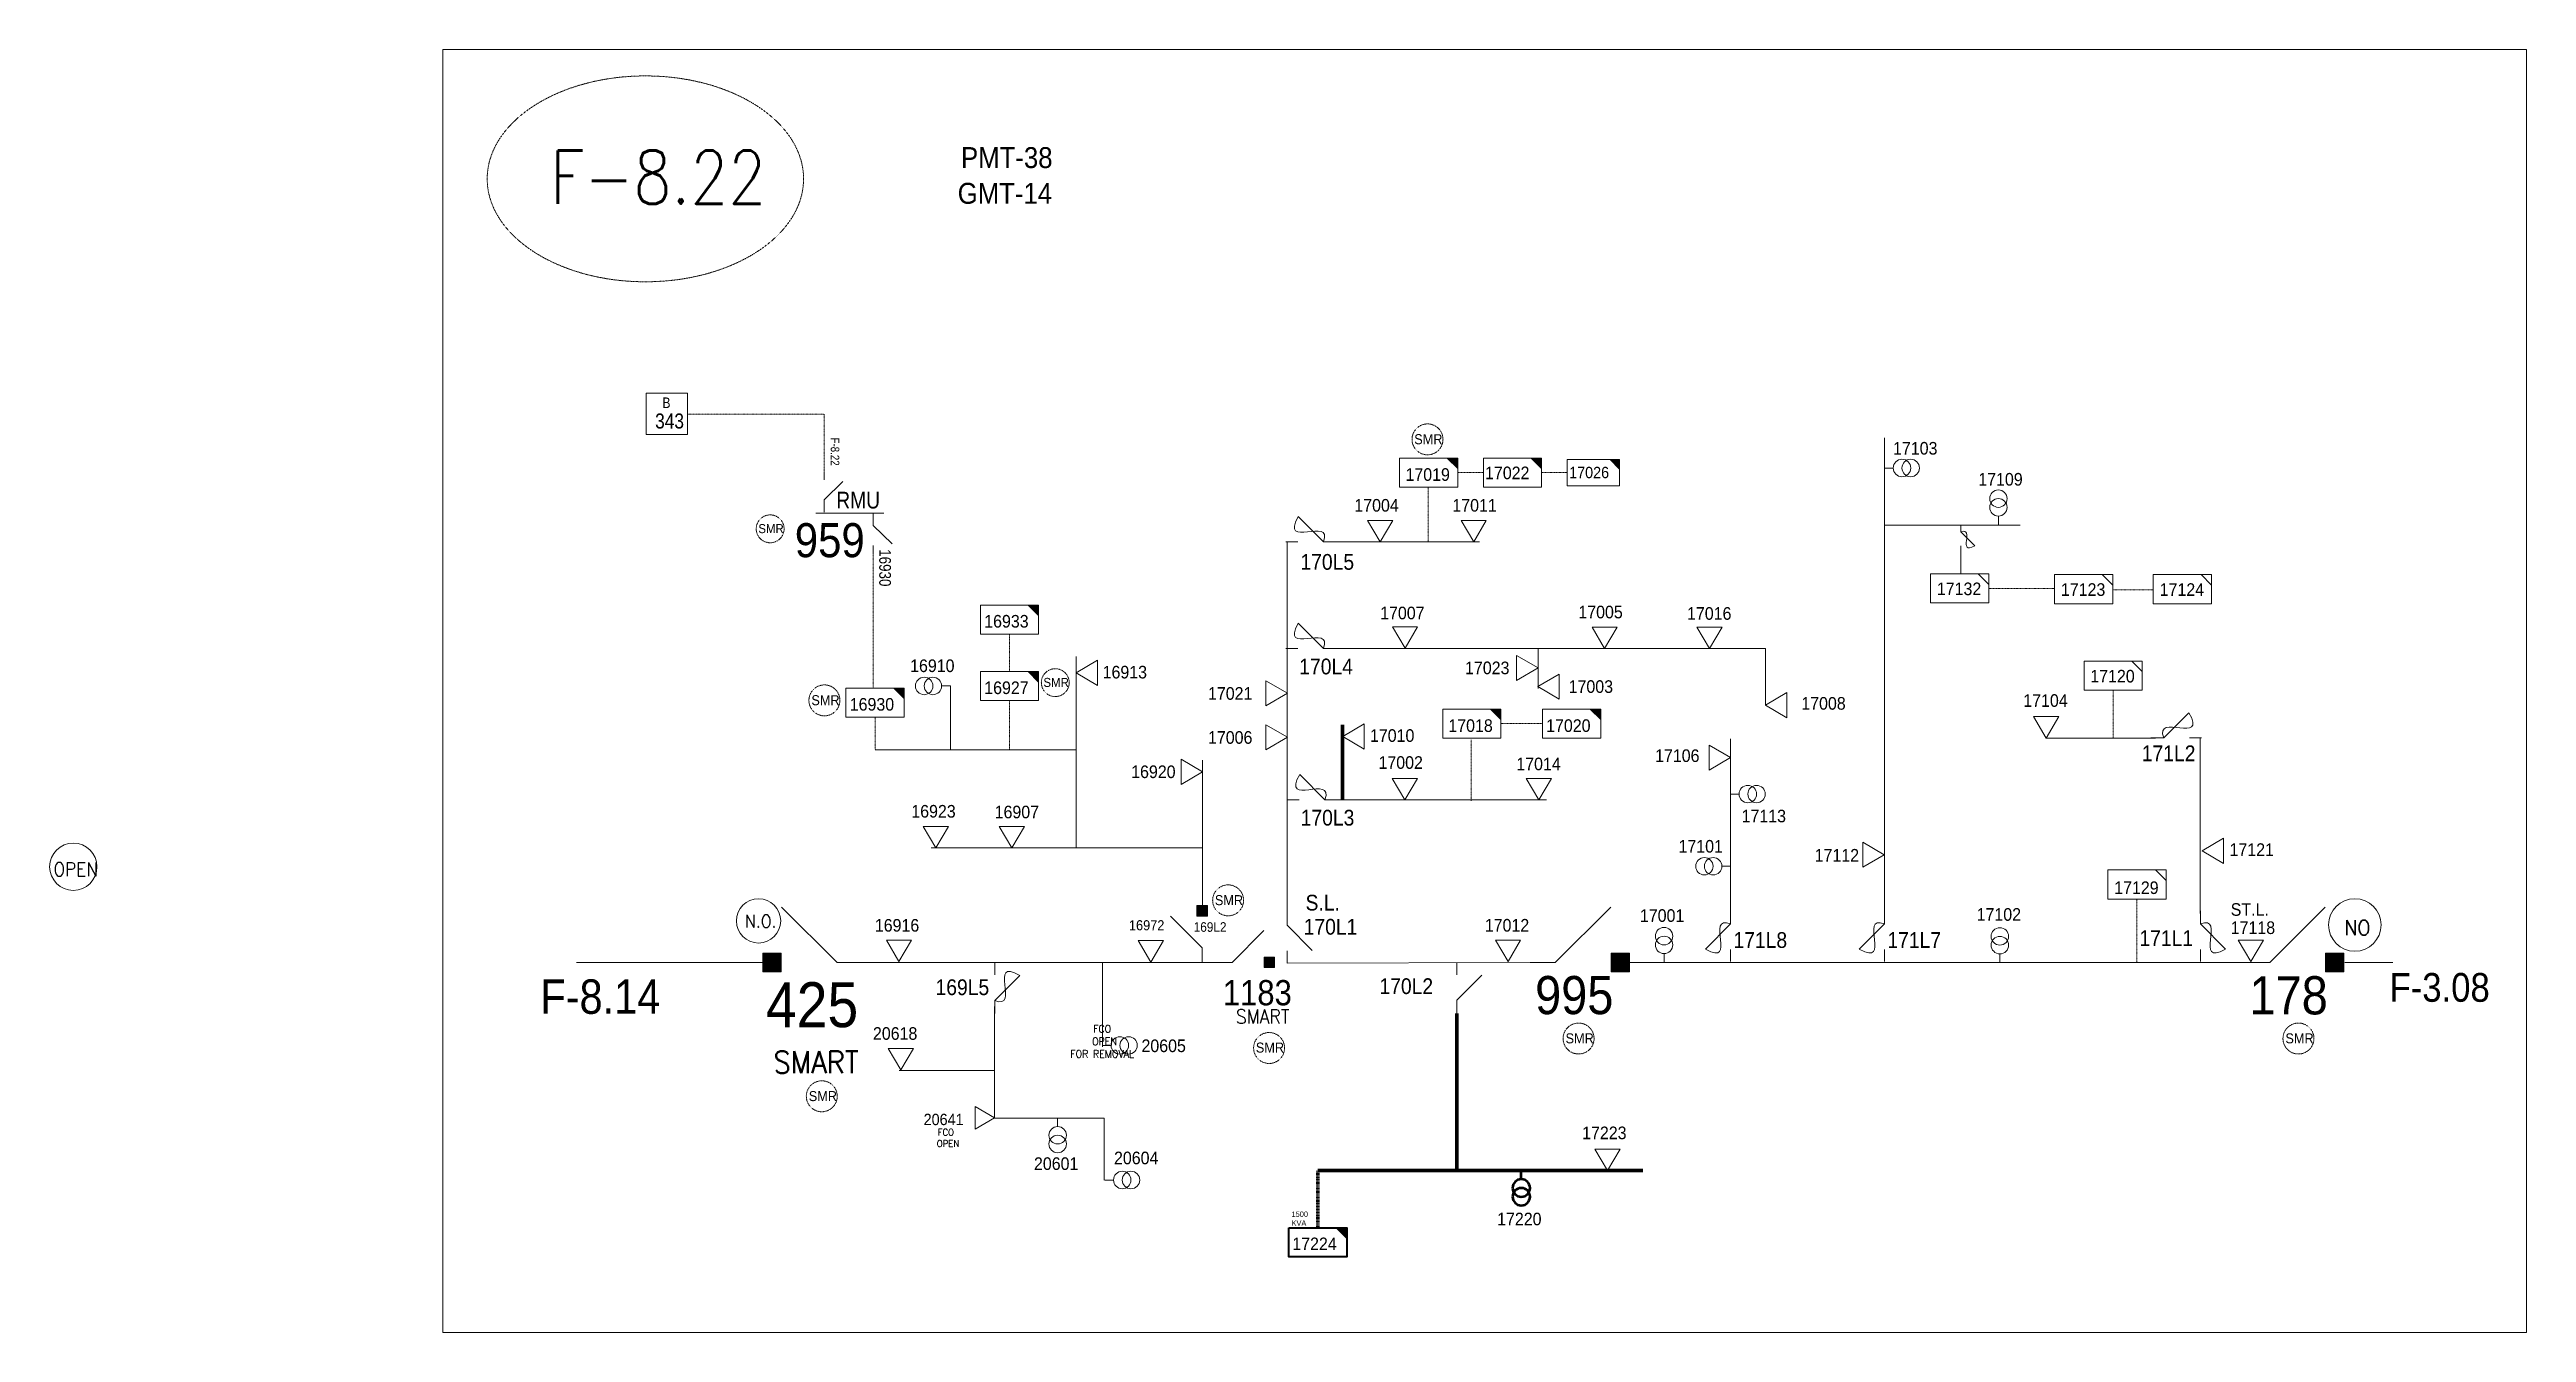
# Model space of a CAD drawing. Header units: metres. Extents: x 65984 to 144644, y -19036 to 23726.
# Drawn here: x 96018 to 97064, y 110 to 653 of the extents above; entities that cross this region are included whole.
import ezdxf
from ezdxf.enums import TextEntityAlignment as Align

# ---------------------------------------------------------------- set-up
doc = ezdxf.new("R2010")
doc.units = ezdxf.units.M
doc.header["$MEASUREMENT"] = 0
doc.linetypes.add('DGN Style 2', pattern=[0.023128, 0, -0.023128])
doc.linetypes.add('DGN Style 3', pattern=[0.013877, 0, -0.013877])
doc.layers.get('0').update_dxf_attribs({"color": 95, "lineweight": 40})
for name, color, linetype, lineweight in [('ABS', 7, 'Continuous', 40), ('ABS NUMBER', 112, 'Continuous', 30), ('d_eos', 111, 'Continuous', 40), ('d_eos no', 121, 'Continuous', 40), ('d_fco', 5, 'Continuous', 40), ('d_fco text', 95, 'Continuous', 40), ('d_oh branch', 94, 'Continuous', 40), ('d_switch', 95, 'Continuous', 40), ('d_tf', 1, 'Continuous', 40), ('d_tf no', 6, 'Continuous', 40), ('d_tf_200', 1, 'Continuous', 40), ('d_ug cable', 95, 'Continuous', 40), ('FDR  1  05', 172, 'Continuous', 40), ('fedr no', 95, 'Continuous', 40), ('GRID STATION  04', 7, 'Continuous', 40), ('Level 37', 7, 'Continuous', 0), ('O H MAIN FEEDER', 4, 'Continuous', 100), ('SW N O', 114, 'Continuous', 30)]:
    doc.layers.add(name, color=color, linetype=linetype, lineweight=lineweight)
doc.styles.add('NASKHF', font='naskhf.shx', dxfattribs={"height": 8})
doc.styles.add('Style-Arial', font='arial.ttf')
doc.styles.add('Style-ENGINEERING', font='ENGINEERING.shx')
doc.styles.add('Style-msdefault', font='msdefault.shx')
doc.styles.add('Style-STANDARD', font='STANDARD.shx')

msp = doc.modelspace()

# ---------------------------------------------------------------- texts
at = {"layer": 'ABS NUMBER', "color": 2, "lineweight": 13, "style": 'Style-Arial', "width": 0.88}
for s, height, p in [('425', 19.01, (96359.3, 258.4)), ('1183', 10.66, (96542.4, 259.3))]:
    msp.add_text(s, height=height, rotation=360, dxfattribs=at).set_placement(p, align=Align.TOP_RIGHT)
for s, height, p in [('995', 16.12, (96678.2, 244.9)), ('178', 16.15, (96979.9, 244.8))]:
    msp.add_text(s, height=height, dxfattribs=at).set_placement(p, align=Align.RIGHT)
at = {"layer": 'd_eos no', "color": 7, "linetype": 'Continuous', "lineweight": 13, "style": 'Style-Arial', "width": 0.88}
for s, p in [('PMT-38', (96402.7, 611.3)), ('GMT-14', (96401.3, 596.2))]:
    msp.add_text(s, height=8.84, dxfattribs=at).set_placement(p, align=Align.TOP_LEFT)
at = {"layer": 'd_eos no', "color": 2, "linetype": 'Continuous', "lineweight": 13, "style": 'Style-Arial', "width": 0.88}
msp.add_text('959', height=14.4, dxfattribs=at).set_placement((96332.5, 438))
at = {"layer": 'd_fco text', "color": 7, "linetype": 'Continuous', "lineweight": 13, "style": 'Style-msdefault', "width": 0.916667}
for s, p in [('170L5', (96568.7, 432.7)), ('170L4', (96568.2, 388.5)), ('170L3', (96568.8, 324.6))]:
    msp.add_text(s, height=6.65, rotation=360, dxfattribs=at).set_placement(p, align=Align.RIGHT)
for s, p in [('171L2', (96924, 351.8)), ('171L1', (96923, 273.7))]:
    msp.add_text(s, height=6.65, dxfattribs=at).set_placement(p, align=Align.RIGHT)
for s, p in [('S.L.', (96548.2, 288.7)), ('170L1', (96547.4, 278.5)), ('171L8', (96728.9, 272.9)), ('171L7', (96793.9, 272.9)), ('170L2', (96579.4, 253.4))]:
    msp.add_text(s, height=6.65, rotation=0, dxfattribs=at).set_placement(p)
at = {"layer": 'd_fco text', "color": 2, "linetype": 'Continuous', "lineweight": 13, "ltscale": 0.740813, "style": 'Style-msdefault', "width": 0.916667}
msp.add_text('169L2', height=4.06, rotation=360, dxfattribs=at).set_placement((96514.8, 279.7), align=Align.RIGHT)
at = {"layer": 'd_fco text', "color": 7, "linetype": 'Continuous', "lineweight": 13, "style": 'Style-msdefault', "width": 0.916667}
msp.add_text('169L5', height=6.65, dxfattribs=at).set_placement((96414.6, 259.6), align=Align.TOP_RIGHT)
at = {"layer": 'd_switch', "color": 2, "linetype": 'Continuous', "lineweight": 13, "style": 'Style-msdefault', "width": 0.9}
msp.add_text('F-3.08', height=12.17, dxfattribs=at).set_placement((97048.3, 262.3), align=Align.TOP_RIGHT)
at = {"layer": 'd_switch', "color": 55, "linetype": 'Continuous', "lineweight": 13, "style": 'Style-msdefault', "width": 0.9}
msp.add_text('F-8.14', height=14.56, dxfattribs=at).set_placement((96275.7, 259.6), align=Align.TOP_RIGHT)
at = {"layer": 'd_tf no', "color": 1, "linetype": 'Continuous', "lineweight": 40, "style": 'Style-msdefault', "width": 0.945946}
for height, p in [(4.24, (96594.1, 490)), (3.82, (96317.1, 452)), (4.24, (96339.5, 379.7)), (3.82, (96437.5, 387)), (4.24, (96509.9, 295.2)), (4.24, (96527.2, 232.9)), (4.24, (96658, 236.8)), (4.24, (96962, 236.8)), (4.24, (96338.4, 212.4))]:
    msp.add_text('SMR', height=height, dxfattribs=at).set_placement(p, align=Align.TOP_LEFT)
at = {"layer": 'd_tf no', "color": 215, "linetype": 'Continuous', "lineweight": 13, "style": 'Style-msdefault', "width": 0.945946}
for s, height, p in [('17103', 5.33, (96796.3, 486.7)), ('17022', 5.33, (96624, 476.3)), ('17026', 4.8, (96659.5, 476.2)), ('17109', 5.33, (96832.3, 473.6)), ('17004', 5.33, (96568.8, 462.6)), ('17011', 5.33, (96610.2, 462.6)), ('17132', 5.33, (96814.8, 427.3)), ('17123', 5.33, (96867.2, 427)), ('17124', 5.33, (96908.9, 427)), ('16933', 5.33, (96412.5, 413.6)), ('17007', 5.33, (96579.7, 417.1)), ('17005', 5.33, (96663.4, 417.5)), ('17016', 5.33, (96709.3, 416.9)), ('16910', 5.33, (96381.2, 394.8)), ('16913', 5.33, (96462.5, 392.1)), ('17120', 5.33, (96879.6, 390.4)), ('17021', 5.33, (96507, 383.1)), ('17003', 5.33, (96659.3, 386)), ('17104', 5.33, (96851.3, 380.1)), ('17018', 5.33, (96608.5, 369.5)), ('17020', 5.33, (96649.8, 369.5)), ('17006', 5.33, (96507, 364.5)), ('17106', 5.33, (96695.8, 356.8)), ('17002', 5.33, (96579, 353.9)), ('17014', 5.33, (96637.2, 353.3)), ('16923', 5.33, (96381.7, 333.3)), ('16907', 5.33, (96416.9, 333)), ('17101', 5.33, (96705.7, 318.5)), ('17112', 5.33, (96763.2, 314.7)), ('17121', 5.33, (96938.4, 317.1)), ('17129', 5.33, (96889.7, 301)), ('16916', 5.33, (96366.3, 285.1)), ('16972', 4.26, (96473.6, 284.6)), ('17102', 5.33, (96831.6, 289.7)), ('20618', 5.33, (96365.5, 239.4)), ('20605', 5.33, (96478.9, 234.2)), ('20641', 4.8, (96386.9, 202.8)), ('20601', 5.33, (96433.5, 184.4)), ('20604', 5.33, (96467.3, 186.8))]:
    msp.add_text(s, height=height, dxfattribs=at).set_placement(p, align=Align.TOP_LEFT)
at = {"layer": 'd_tf no', "color": 2, "linetype": 'Continuous', "lineweight": 13, "style": 'Style-msdefault', "width": 0.945946}
for s, p in [('17019', (96590.4, 475.6)), ('16930', (96355.7, 378.5)), ('16927', (96412.5, 385.5))]:
    msp.add_text(s, height=5.33, dxfattribs=at).set_placement(p, align=Align.TOP_LEFT)
at = {"layer": 'd_tf no', "color": 215, "linetype": 'Continuous', "lineweight": 13, "style": 'Style-msdefault', "width": 0.945946}
for s, p in [('17023', (96634.3, 393.9)), ('17008', (96776.3, 378.9)), ('16920', (96493.3, 350)), ('17113', (96751.1, 331.3))]:
    msp.add_text(s, height=5.33, dxfattribs=at).set_placement(p, align=Align.TOP_RIGHT)
at = {"layer": 'd_tf no', "color": 215, "linetype": 'Continuous', "lineweight": 40, "style": 'Style-msdefault', "width": 0.945946}
for s, p in [('17010', (96575.4, 365.3)), ('ST.L.', (96938.9, 291.8)), ('17118', (96938.9, 284.1)), ('17223', (96665, 197.4)), ('17220', (96629.1, 161)), ('17224', (96542.6, 150.5))]:
    msp.add_text(s, height=5.33, dxfattribs=at).set_placement(p, align=Align.TOP_LEFT)
at = {"layer": 'd_tf no', "color": 215, "linetype": 'Continuous', "lineweight": 13, "style": 'Style-msdefault', "width": 0.945946}
for s, p in [('17012', (96623.9, 279.8)), ('17001', (96689.4, 283.9))]:
    msp.add_text(s, height=5.33, dxfattribs=at).set_placement(p)
at = {"layer": 'd_tf no', "color": 121, "linetype": 'Continuous', "lineweight": 13, "insert": (96542.3, 161.5), "char_height": 2.259, "attachment_point": 1, "style": 'NASKHF'}
msp.add_mtext('\\Fmsdefault;\\H1x;\\W0.945946;1500\\PKVA', dxfattribs=at)
at = {"layer": 'fedr no', "color": 6, "linetype": 'Continuous', "lineweight": 13, "style": 'Style-STANDARD', "width": 0.909091}
msp.add_text('F-8.22', height=22.51, dxfattribs=at).set_placement((96274.8, 598.6), align=Align.MIDDLE_CENTER)
at = {"layer": 'fedr no', "color": 2, "linetype": 'Continuous', "lineweight": 40, "attachment_point": 5, "style": 'Style-STANDARD'}
for s, insert, char_height in [('SMART', (96530.1, 243.9), 5.85), ('FCO\\P OPEN\\PFOR REMOVAL', (96462.3, 233.4), 3.189), ('SMART', (96341.5, 224.6), 9.3), ('FCO\\P OPEN', (96396.3, 192.6), 2.87)]:
    msp.add_mtext(s, dxfattribs=dict(at, insert=insert, char_height=char_height))
at = {"layer": 'Level 37', "color": 7, "linetype": 'Continuous', "lineweight": 13, "style": 'Style-ENGINEERING', "width": 0.857143}
msp.add_text('B', height=4.45, dxfattribs=at).set_placement((96276.6, 505.5), align=Align.TOP_LEFT)
for s, height, p in [('F-8.22', 3.6, (96351.3, 488.6)), ('16930', 4.94, (96373.1, 441.4))]:
    msp.add_text(s, height=height, rotation=270, dxfattribs=at).set_placement(p, align=Align.TOP_LEFT)
at = {"layer": 'Level 37', "color": 2, "linetype": 'Continuous', "lineweight": 13, "style": 'Style-msdefault', "width": 0.86}
msp.add_text('RMU', height=7.06, rotation=359.9996, dxfattribs=at).set_placement((96368.5, 458.6), align=Align.RIGHT)
at = {"layer": 'Level 37', "color": 7, "linetype": 'Continuous', "lineweight": 13, "insert": (96285.7, 492.3), "char_height": 6.35, "attachment_point": 9, "rotation": 359.9996, "style": 'NASKHF'}
msp.add_mtext('\\Fmsdefault;\\H1x;\\W0.86;343', dxfattribs=at)

# ---------------------------------------------------------------- blocks, each defined once
blk = doc.blocks.new('*U1105')
at = {"layer": 'd_eos', "color": 2, "linetype": 'Continuous', "lineweight": 13, "ltscale": 0.780946}
for p, q in [((-10.92, 12.05), (-10.92, 14.82)), ((-10.92, 4.75), (-4.06, 11.41)), ((-10.93, 0.2), (-10.93, 4.75)), ((-13.93, -0.16), (10.87, -0.16)), ((7.07, -0.16), (7.07, -4.72)), ((7.08, -4.72), (13.94, -11.38)), ((7.07, -12.02), (7.07, -14.78))]:
    blk.add_line(p, q, dxfattribs=at)
at = {"layer": 'd_ug cable', "color": 2, "linetype": 'DGN Style 2', "lineweight": 13, "flags": 128}
blk.add_lwpolyline([(7.07, -14.78), (7.07, -14.78)], close=True, dxfattribs=at)
blk = doc.blocks.new('TF_8')
at = {"color": 0, "linetype": 'ByBlock', "lineweight": -2}
blk.add_line((6.3, 4.95), (9.9, 1.35), dxfattribs=at)
blk.add_3dface([(-10.1, 4.95), (9.9, 4.95), (9.9, -5.05), (-10.1, -5.05)], dxfattribs=at)
blk = doc.blocks.new('exist.us-1000kva')
at = {"color": 0, "linetype": 'ByBlock', "lineweight": -2, "flags": 128}
blk.add_lwpolyline([(40, 12.9), (32.8, 20), (40, 20)], close=True, dxfattribs=at)
at = {"color": 0, "linetype": 'ByBlock', "lineweight": -2, "extrusion": (0, 0, -1)}
blk.add_solid([(-40, 12.9), (-32.8, 20), (-40, 20)], dxfattribs=at)
at = {"color": 0, "linetype": 'ByBlock', "lineweight": -2, "xscale": 2, "yscale": 2}
blk.add_blockref('TF_8', (20.2, 10.1), dxfattribs=at)
blk = doc.blocks.new('TFU_107')
at = {"layer": 'd_tf_200', "color": 215, "linetype": 'Continuous', "lineweight": 13}
blk.add_line((0, 10), (0, 0), dxfattribs=at)
for centre in [(0, 30), (0, 20)]:
    blk.add_circle(centre, 10, dxfattribs=at)
blk = doc.blocks.new('*U1012')
at = {"layer": 'd_fco', "color": 7, "linetype": 'Continuous', "lineweight": 13}
blk.add_line((-4.6, 4.2), (-10.1, 4.2), dxfattribs=at)
at = {"layer": 'd_fco', "color": 7, "linetype": 'Continuous', "lineweight": 13, "flags": 128}
blk.add_lwpolyline([(13, 4.2), (7.1, 4.2), (-4.4, -7.3)], dxfattribs=at)
at = {"layer": 'd_fco', "color": 7, "linetype": 'Continuous', "lineweight": 13}
blk.add_open_spline([(-4.4, -7.3), (-13, 7.7), (11.6, -7.7), (7.1, 4.2)], degree=3, dxfattribs=at)
blk = doc.blocks.new('*U1107')
at = {"layer": 'd_fco', "color": 7, "linetype": 'Continuous', "lineweight": 13}
blk.add_line((-3.7, -3.87), (-3.7, -7.43), dxfattribs=at)
at = {"layer": 'd_fco', "color": 7, "linetype": 'Continuous', "lineweight": 13, "flags": 128}
blk.add_lwpolyline([(-3.7, 7.47), (-3.7, 3.64), (3.68, -3.74)], dxfattribs=at)
blk = doc.blocks.new('ABS2_1_1')
at = {"color": 0, "linetype": 'ByBlock', "lineweight": -2, "ltscale": 500}
for q in [(-29900, 43500), (0, 0)]:
    blk.add_line((0, 13600), q, dxfattribs=at)
at = {"color": 0, "linetype": 'ByBlock', "lineweight": -2, "ltscale": 500, "flags": 128}
for points in [[(5000, 43600), (-5000, 43600), (-5000, 53600), (5000, 53600)], [(3791, 49653), (3791, 49653), (3791, 49653)]]:
    blk.add_lwpolyline(points, close=True, dxfattribs=at)
at = {"color": 0, "linetype": 'ByBlock', "lineweight": -2, "ltscale": 500}
for points in [[(5000, 43600), (-5000, 43600), (5000, 53600), (-5000, 53600)], [(3791, 49653), (3791, 49653), (3791, 49653)]]:
    blk.add_solid(points, dxfattribs=at)
blk = doc.blocks.new('TFU_49')
at = {"layer": 'd_tf_200', "color": 215, "linetype": 'Continuous', "lineweight": 53}
blk.add_line((0, 10), (0, 0), dxfattribs=at)
at = {"layer": 'd_tf_200', "color": 215, "linetype": 'Continuous', "lineweight": 53, "extrusion": (0, 0, -1)}
for centre in [(0, 30), (0, 20)]:
    blk.add_circle(centre, 10, dxfattribs=at)
blk = doc.blocks.new('TRA1_869')
at = {"layer": 'd_tf', "color": 215, "linetype": 'Continuous', "lineweight": 13, "ltscale": 0.000310849, "extrusion": (0, 0, -1), "flags": 128}
blk.add_lwpolyline([(-10, -17), (0, 0), (10, -17)], close=True, dxfattribs=at)
blk = doc.blocks.new('TRA1_868')
at = {"layer": 'd_tf', "color": 215, "linetype": 'Continuous', "lineweight": 13, "ltscale": 0.000310849, "xscale": 1.000046566207833, "yscale": 1.000046566207833, "zscale": 1.000046566207833, "rotation": 180}
blk.add_blockref('TRA1_869', (0, 0), dxfattribs=at)
blk = doc.blocks.new('*U2635')
at = {"layer": 'FDR  1  05', "color": 215, "linetype": 'Continuous', "lineweight": 13, "flags": 128}
blk.add_lwpolyline([(20, 10), (20, 2.8), (12.8, 10)], close=True, dxfattribs=at)
at = {"layer": 'FDR  1  05', "color": 215, "linetype": 'Continuous', "lineweight": 13, "xscale": 2, "yscale": 2, "rotation": 359.9999999999999}
blk.add_blockref('TF_8', (0.2, 0.1), dxfattribs=at)
blk = doc.blocks.new('TRA1_1276')
at = {"layer": 'd_tf', "color": 215, "linetype": 'Continuous', "lineweight": 0, "ltscale": 0.000310849, "extrusion": (0, 0, -1), "flags": 128}
blk.add_lwpolyline([(-10, -17), (0, 0), (10, -17)], close=True, dxfattribs=at)
blk = doc.blocks.new('TRA1_1275')
at = {"layer": 'd_tf', "color": 215, "linetype": 'Continuous', "lineweight": 0, "ltscale": 0.000310849, "xscale": 1.000046566207833, "yscale": 1.000046566207833, "zscale": 1.000046566207833, "rotation": 180}
blk.add_blockref('TRA1_1276', (0, 0), dxfattribs=at)
blk = doc.blocks.new('*U3484')
at = {"layer": 'SW N O', "color": 3, "lineweight": 13, "ltscale": 0.426762}
blk.add_circle((0, 0), 16.8, dxfattribs=at)
at = {"layer": 'SW N O', "color": 3, "lineweight": 13, "style": 'Style-STANDARD'}
blk.add_text('N.O.', height=9.6, dxfattribs=at).set_placement((1.7, -0.2), align=Align.MIDDLE_CENTER)
blk = doc.blocks.new('*U3533')
at = {"layer": 'SW N O', "color": 3, "lineweight": 13, "ltscale": 0.426762}
blk.add_circle((0, 0), 16.8, dxfattribs=at)
at = {"layer": 'SW N O', "color": 3, "lineweight": 13, "insert": (1.7, -1.8), "char_height": 9.6, "attachment_point": 5, "line_spacing_factor": 0.6, "style": 'Style-STANDARD'}
blk.add_mtext('NO', dxfattribs=at)
blk = doc.blocks.new('*U4340')
at = {"layer": 'SW N O', "color": 5, "lineweight": 13, "ltscale": 0.426762}
blk.add_circle((0, 0), 16.8, dxfattribs=at)
at = {"layer": 'SW N O', "color": 5, "lineweight": 13, "insert": (1.7, -1.8), "char_height": 9.6, "attachment_point": 5, "line_spacing_factor": 0.6, "style": 'Style-STANDARD'}
blk.add_mtext('OPEN', dxfattribs=at)
blk = doc.blocks.new('TRA1_1622')
at = {"layer": 'd_tf', "color": 215, "linetype": 'Continuous', "lineweight": 13, "ltscale": 0.000279764, "extrusion": (0, 0, -1), "flags": 128}
blk.add_lwpolyline([(-10.1, -17), (-0.1, 0), (9.9, -17)], close=True, dxfattribs=at)
blk = doc.blocks.new('TRA1_1621')
at = {"layer": 'd_tf', "color": 215, "linetype": 'Continuous', "lineweight": 13, "ltscale": 0.000279764, "xscale": 1.000046566207833, "yscale": 1.000046566207833, "zscale": 1.000046566207833, "rotation": 180}
blk.add_blockref('TRA1_1622', (0, 0), dxfattribs=at)

# ---------------------------------------------------------------- linework, layer by layer
at = {"layer": 'd_oh branch', "color": 215, "linetype": 'Continuous', "lineweight": 13}
for p, q in [((96792.7, 286.3), (96792.7, 488.4)), ((96792.7, 451.6), (96850, 451.6)), ((96540.4, 444.5), (96540.4, 286.4)), ((96558.6, 444.5), (96621.6, 444.5)), ((96559.8, 399.4), (96742.4, 399.4)), ((96646.4, 399.4), (96646.4, 382.5)), ((96742.4, 399.4), (96742.4, 375.5)), ((96451.3, 396), (96451.3, 355.7)), ((96398.2, 383.6), (96398.2, 356.6)), ((96727.7, 284.8), (96727.7, 361.2)), ((96907.1, 361.6), (96861, 361.6)), ((96926, 287.4), (96926, 361.6)), ((96504.7, 352.3), (96504.7, 315.2)), ((96560.3, 335.5), (96649.9, 335.5)), ((96451.2, 315.2), (96390.1, 315.2)), ((96504.7, 315.2), (96504.7, 315)), ((96462.4, 231.1), (96462.4, 266.7)), ((96462.4, 231.1), (96462.4, 266.7)), ((96416.9, 201), (96416.9, 248.2)), ((96376.6, 221.1), (96416.9, 221.1)), ((96463.2, 201), (96416.9, 201)), ((96463.2, 174.8), (96463.2, 201))]:
    msp.add_line(p, q, dxfattribs=at)
at = {"layer": 'd_oh branch', "color": 215, "linetype": 'Continuous', "lineweight": 100}
for p, q in [((96563.8, 335.5), (96563.8, 367.2)), ((96612.1, 178.8), (96612.1, 245.2)), ((96553.4, 178.8), (96690.7, 178.8))]:
    msp.add_line(p, q, dxfattribs=at)
at = {"layer": 'd_ug cable', "color": 215, "linetype": 'DGN Style 3', "lineweight": 13}
for p, q in [((96612.5, 473.8), (96623.3, 473.8)), ((96647.9, 473.8), (96658.7, 473.8)), ((96600, 444.5), (96600, 467.6)), ((96836.7, 424.8), (96864.5, 424.8)), ((96423.2, 405.5), (96423.2, 389.7)), ((96423.2, 377.4), (96423.2, 356.6)), ((96889.3, 361.6), (96889.3, 381.8)), ((96366.4, 370.4), (96366.4, 356.6)), ((96648.3, 367.7), (96630.6, 367.7)), ((96618.1, 335.1), (96618.1, 360.9))]:
    msp.add_line(p, q, dxfattribs=at)
at = {"layer": 'd_ug cable', "color": 215, "linetype": 'DGN Style 3', "lineweight": 100}
msp.add_line((96553.4, 154.6), (96553.4, 178.8), dxfattribs=at)
at = {"layer": 'd_ug cable', "color": 215, "linetype": 'DGN Style 3', "lineweight": 13, "flags": 128}
for points in [[(96344.9, 473.9), (96344.9, 498.4), (96287.3, 498.4)], [(96365.6, 382.7), (96365.6, 439.7)], [(96824.9, 430.9), (96824.9, 441.3)], [(96824.9, 431), (96824.9, 441.3)], [(96906.2, 424.2), (96889.2, 424.2)], [(96899.2, 293.5), (96899.2, 266.7)]]:
    msp.add_lwpolyline(points, dxfattribs=at)
at = {"layer": 'd_ug cable', "color": 2, "linetype": 'DGN Style 3', "lineweight": 13}
for centre, radius in [((96599.7, 487.8), 6.54), ((96322.1, 450), 5.89), ((96442.5, 385), 5.89), ((96345, 377.5), 6.54), ((96515.5, 293), 6.54), ((96663.5, 234.6), 6.54), ((96967.5, 234.6), 6.54), ((96532.8, 230.6), 6.54), ((96343.9, 210.2), 6.54)]:
    msp.add_circle(centre, radius, dxfattribs=at)
at = {"layer": 'fedr no', "color": 82, "linetype": 'DGN Style 3', "lineweight": 13, "true_color": 0x1dc70e}
msp.add_ellipse((96269.4, 597.9), major_axis=(66.8, 0), ratio=0.651175, dxfattribs=at)
at = {"layer": 'GRID STATION  04', "color": 191, "linetype": 'Continuous', "lineweight": 13, "ltscale": 0.698305, "flags": 128}
msp.add_lwpolyline([(96269.7, 489.8), (96287.2, 489.8), (96287.2, 507.3), (96269.7, 507.3)], close=True, dxfattribs=at)
at = {"layer": 'O H MAIN FEEDER', "color": 215, "lineweight": 13, "ltscale": 43.2}
for p, q in [((96451.3, 356.6), (96366.4, 356.6)), ((96451.3, 355.6), (96451.3, 315.2)), ((96504.7, 315.2), (96451.2, 315.2)), ((96504.7, 315), (96504.7, 288.5)), ((96504.7, 266.7), (96358.8, 266.7)), ((96511.2, 266.7), (96358.8, 266.7)), ((96643, 266.7), (96540.4, 266.5)), ((96949.3, 266.7), (96685.1, 266.7))]:
    msp.add_line(p, q, dxfattribs=at)
at = {"layer": 'O H MAIN FEEDER', "color": 40, "lineweight": 13, "ltscale": 43.2}
msp.add_line((96240.3, 266.7), (96319, 266.7), dxfattribs=at)
at = {"layer": 'O H MAIN FEEDER', "color": 30, "lineweight": 13, "ltscale": 43.2}
msp.add_line((97007.4, 266.7), (96987.1, 266.7), dxfattribs=at)
at = {"layer": 'O H MAIN FEEDER', "color": 140, "linetype": 'Continuous', "lineweight": 13, "flags": 128}
msp.add_lwpolyline([(96183.8, 652.6), (97063.8, 652.6), (97063.8, 110.4), (96183.8, 110.4)], close=True, dxfattribs=at)

# ---------------------------------------------------------------- block references
at = {"layer": 'ABS', "color": 2, "linetype": 'Continuous', "lineweight": 13, "ltscale": 1.170551, "xscale": 0.0007842704371776845, "zscale": 0.0005193689142128212}
for p, yscale, rotation in [((96361, 266.7), -0.0007842704371776848, 270.0000068746098), ((96643, 266.7), 0.0007842704371776845, 269.9999928006755), ((96944.7, 266.7), 0.0007842704371776845, 269.9999928006755)]:
    msp.add_blockref('ABS2_1_1', p, dxfattribs=dict(at, yscale=yscale, rotation=rotation))
at = {"layer": 'ABS', "color": 2, "linetype": 'Continuous', "lineweight": 13, "ltscale": 0.669126, "xscale": 0.0004483151037621626, "yscale": 0.0004483151037621626, "zscale": 0.000296888570100992}
for p, rotation in [((96504.5, 266.8), 359.9999928006755), ((96511.1, 266.8), 269.9999928006755)]:
    msp.add_blockref('ABS2_1_1', p, dxfattribs=dict(at, rotation=rotation))
at = {"layer": 'd_eos', "color": 2, "linetype": 'Continuous', "lineweight": 13, "ltscale": 0.780946, "xscale": 1.152550147993429, "yscale": 1.152550147993429, "zscale": 1.152550147993429}
msp.add_blockref('*U1105', (96357.5, 456.8), dxfattribs=at)
at = {"layer": 'd_fco', "color": 7, "linetype": 'Continuous', "lineweight": 13, "extrusion": (0, 0, -1)}
for name, p, xscale, yscale, zscale, rotation in [('*U1012', (-96549.2, 448.4), 0.9265469129975201, 0.9265469129975201, 0.9265469129975201, 179.999999996951), ('*U1012', (-96549.2, 403.3), 0.9265469129975201, 0.9265469129975201, 0.9265469129975201, 179.999999996951), ('*U1012', (-96549.8, 339.4), 0.9265469129975201, 0.9265469129975201, 0.9265469129975201, 179.999999996951), ('*U1012', (-96723.8, 276.5), 0.9265469129975201, 0.9265469129975201, 0.9265469129975201, 89.99999999695093), ('*U1012', (-96788.8, 276.5), 0.9265469129975201, 0.9265469129975201, 0.9265469129975201, 89.99999999695093), ('*U1012', (-96420.8, 257.2), 0.9265469129975201, 0.9265469129975201, 0.9265469129975201, 270.0000000006002), ('*U1107', (-96617.4, 256), 1.44, 1.44, 1.44, 180)]:
    msp.add_blockref(name, p, dxfattribs=dict(at, xscale=xscale, yscale=yscale, zscale=zscale, rotation=rotation))
at = {"layer": 'd_fco', "color": 7, "linetype": 'Continuous', "lineweight": 13}
for p, xscale, yscale, zscale, rotation in [((96827.1, 445.1), 0.5066843009425189, 0.5066843009425189, 0.5066843009425189, 90.00000000060014), ((96917.2, 365.5), 0.9265469129975202, 0.9265469129975202, 0.9265469129975202, 180.0000000006002), ((96930, 276.5), 0.9265469129975202, 0.9265469129975202, 0.9265469129975202, 90.0000000006002)]:
    msp.add_blockref('*U1012', p, dxfattribs=dict(at, xscale=xscale, yscale=yscale, zscale=zscale, rotation=rotation))
at = {"layer": 'd_fco', "color": 7, "linetype": 'Continuous', "lineweight": 13, "xscale": 1.44, "yscale": 1.44, "zscale": 1.44}
msp.add_blockref('*U1107', (96545.7, 277.2), dxfattribs=at)
at = {"layer": 'd_tf', "color": 215, "linetype": 'Continuous', "lineweight": 13, "ltscale": 0.000310849, "xscale": 0.5327999999999999, "yscale": 0.5327999999999999, "zscale": 0.5327999999999999}
for p, rotation in [((96579.7, 444.5), 359.9999999999999), ((96619.2, 444.5), 359.9999999999999), ((96590.2, 399.5), 359.9999999999999), ((96674.5, 399.4), 359.9999999999999), ((96718.8, 399.4), 359.9999999999999), ((96451.3, 389.1), 269.9999999999999), ((96646.3, 383.3), 269.9999999999999), ((96540.5, 380.5), 89.99999999999997), ((96540.5, 361.9), 89.99999999999997), ((96727.7, 353.3), 89.99999999999997), ((96590.1, 335.5), 359.9999999999999), ((96646.7, 335.5), 359.9999999999999), ((96392.1, 315.2), 359.9999999999999), ((96424.2, 315.2), 359.9999999999999), ((96926.8, 313.9), 269.9999999999999), ((96376.5, 267.1), 359.9999999999999), ((96482.9, 266.9), 359.9999999999999)]:
    msp.add_blockref('TRA1_868', p, dxfattribs=dict(at, rotation=rotation))
at = {"layer": 'd_tf', "color": 215, "linetype": 'Continuous', "lineweight": 13, "ltscale": 0.000310849, "extrusion": (0, 0, -1), "xscale": 0.5327999999999999, "yscale": 0.5327999999999999, "zscale": 0.5327999999999999}
for p, rotation in [((-96646.4, 391.2), 269.9999999999999), ((-96742.4, 375.5), 89.99999999999997), ((-96861, 361.6), 359.9999999999999), ((-96504.7, 347.3), 269.9999999999999), ((-96792.6, 312.3), 269.9999999999999), ((-96633.7, 267.1), 359.9999999999999), ((-96377.3, 221.4), 359.9999999999999)]:
    msp.add_blockref('TRA1_868', p, dxfattribs=dict(at, rotation=rotation))
at = {"layer": 'd_tf', "color": 215, "linetype": 'Continuous', "lineweight": 0, "ltscale": 0.000310849, "xscale": 0.5327999999999999, "yscale": 0.5327999999999999, "zscale": 0.5327999999999999}
for p, rotation in [((96563.9, 362.2), 269.9999999999999), ((96675.7, 178.8), 359.9999999999999)]:
    msp.add_blockref('TRA1_1275', p, dxfattribs=dict(at, rotation=rotation))
at = {"layer": 'd_tf', "color": 215, "linetype": 'Continuous', "lineweight": 0, "ltscale": 0.000310849, "extrusion": (0, 0, -1), "xscale": 0.5327999999999999, "yscale": 0.5327999999999999, "zscale": 0.5327999999999999, "rotation": 359.9999999999999}
msp.add_blockref('TRA1_1275', (-96947.4, 267.1), dxfattribs=at)
at = {"layer": 'd_tf', "color": 215, "linetype": 'Continuous', "lineweight": 13, "ltscale": 0.000279764, "extrusion": (0, 0, -1), "xscale": 0.4795199999999999, "yscale": 0.4795199999999999, "zscale": 0.4795199999999999, "rotation": 269.9999999999999}
msp.add_blockref('TRA1_1621', (-96416.8, 201.1), dxfattribs=at)
at = {"layer": 'd_tf_200', "color": 215, "linetype": 'Continuous', "lineweight": 13, "xscale": 0.3687225983912771, "yscale": 0.3687225983912771, "zscale": 0.3687225983912771}
for p, rotation in [((96792.7, 475.7), 269.9999999999999), ((96398.2, 383.6), 89.99999999999984), ((96727.7, 307.4), 89.99999999999984), ((96462.4, 231.7), 269.9999999999998), ((96462.4, 231.7), 269.9999999999998), ((96463.4, 174.8), 269.9999999999998)]:
    msp.add_blockref('TFU_107', p, dxfattribs=dict(at, rotation=rotation))
at = {"layer": 'd_tf_200', "color": 215, "linetype": 'Continuous', "lineweight": 13, "extrusion": (0, 0, -1), "xscale": 0.3687225983912771, "yscale": 0.3687225983912771, "zscale": 0.3687225983912771}
for p, rotation in [((-96840.8, 451.7), 359.9999999999999), ((-96727.6, 337.9), 89.99999999999984), ((-96699.6, 266.8), 359.9999999999999), ((-96841.4, 266.7), 359.9999999999999), ((-96443.5, 201.1), 179.9999999999999)]:
    msp.add_blockref('TFU_107', p, dxfattribs=dict(at, rotation=rotation))
at = {"layer": 'd_tf_200', "color": 215, "linetype": 'Continuous', "lineweight": 53, "xscale": 0.3687225983912771, "yscale": 0.3687225983912771, "zscale": 0.3687225983912771, "rotation": 179.9999999999999}
msp.add_blockref('TFU_49', (96639.3, 178.8), dxfattribs=at)
at = {"layer": 'FDR  1  05', "color": 2, "linetype": 'Continuous', "lineweight": 13, "xscale": 0.6145376639854626, "yscale": 0.6145376639854626, "zscale": 0.6145376639854626, "rotation": 359.9999999999999}
for p in [(96587.9, 467.6), (96410.9, 377.4), (96354.1, 370.4)]:
    msp.add_blockref('exist.us-1000kva', p, dxfattribs=at)
at = {"layer": 'FDR  1  05', "color": 215, "linetype": 'Continuous', "lineweight": 13, "rotation": 359.9999999999999}
for name, p, xscale, yscale, zscale in [('exist.us-1000kva', (96623.3, 467.6), 0.6145376639854626, 0.6145376639854626, 0.6145376639854626), ('exist.us-1000kva', (96658.7, 468.2), 0.5530838975869163, 0.5530838975869163, 0.5530838975869163), ('exist.us-1000kva', (96410.9, 405.5), 0.6145376639854626, 0.6145376639854626, 0.6145376639854626), ('TF_8', (96889.4, 388), 1.229075327970925, 1.229075327970925, 0.6145376639854626), ('exist.us-1000kva', (96606.1, 361.5), 0.6145376639854626, 0.6145376639854626, 0.6145376639854626), ('exist.us-1000kva', (96648.3, 361.5), 0.6145376639854626, 0.6145376639854626, 0.6145376639854626)]:
    msp.add_blockref(name, p, dxfattribs=dict(at, xscale=xscale, yscale=yscale, zscale=zscale))
at = {"layer": 'FDR  1  05', "color": 215, "linetype": 'Continuous', "lineweight": 13, "xscale": 0.6145376639854626, "yscale": 0.6145376639854626, "zscale": 0.6145376639854626}
for p in [(96824.4, 424.8), (96824.4, 424.8), (96876.8, 424.5), (96876.8, 424.5), (96918.5, 424.5), (96899.3, 299.7), (96899.3, 299.7)]:
    msp.add_blockref('*U2635', p, dxfattribs=at)
at = {"layer": 'FDR  1  05', "color": 215, "linetype": 'Continuous', "lineweight": 40, "xscale": 0.6145376639854626, "yscale": 0.6145376639854626, "zscale": 0.6145376639854626, "rotation": 359.9999999999999}
msp.add_blockref('exist.us-1000kva', (96541.1, 142.3), dxfattribs=at)
at = {"layer": 'SW N O', "color": 5, "lineweight": 13, "xscale": 0.5947463566576773, "yscale": 0.5947463566576773, "zscale": 0.5947463566576773}
msp.add_blockref('*U4340', (96027.8, 307.2), dxfattribs=at)
at = {"layer": 'SW N O', "color": 3, "lineweight": 13}
for name, p, xscale, yscale, zscale in [('*U3484', (96317.2, 284.3), 0.5568145745368924, 0.5568145745368924, 0.5568145745368924), ('*U3533', (96991.3, 282.6), 0.660829285175197, 0.660829285175197, 0.660829285175197)]:
    msp.add_blockref(name, p, dxfattribs=dict(at, xscale=xscale, yscale=yscale, zscale=zscale))

msp.set_redraw_order([(e.dxf.handle, doc.entitydb.next_handle()) for e in msp.query("TEXT MTEXT ATTDEF DIMENSION ARC_DIMENSION")])  # texts and dimensions are drawn at this point

doc.saveas('drawing.dxf')
